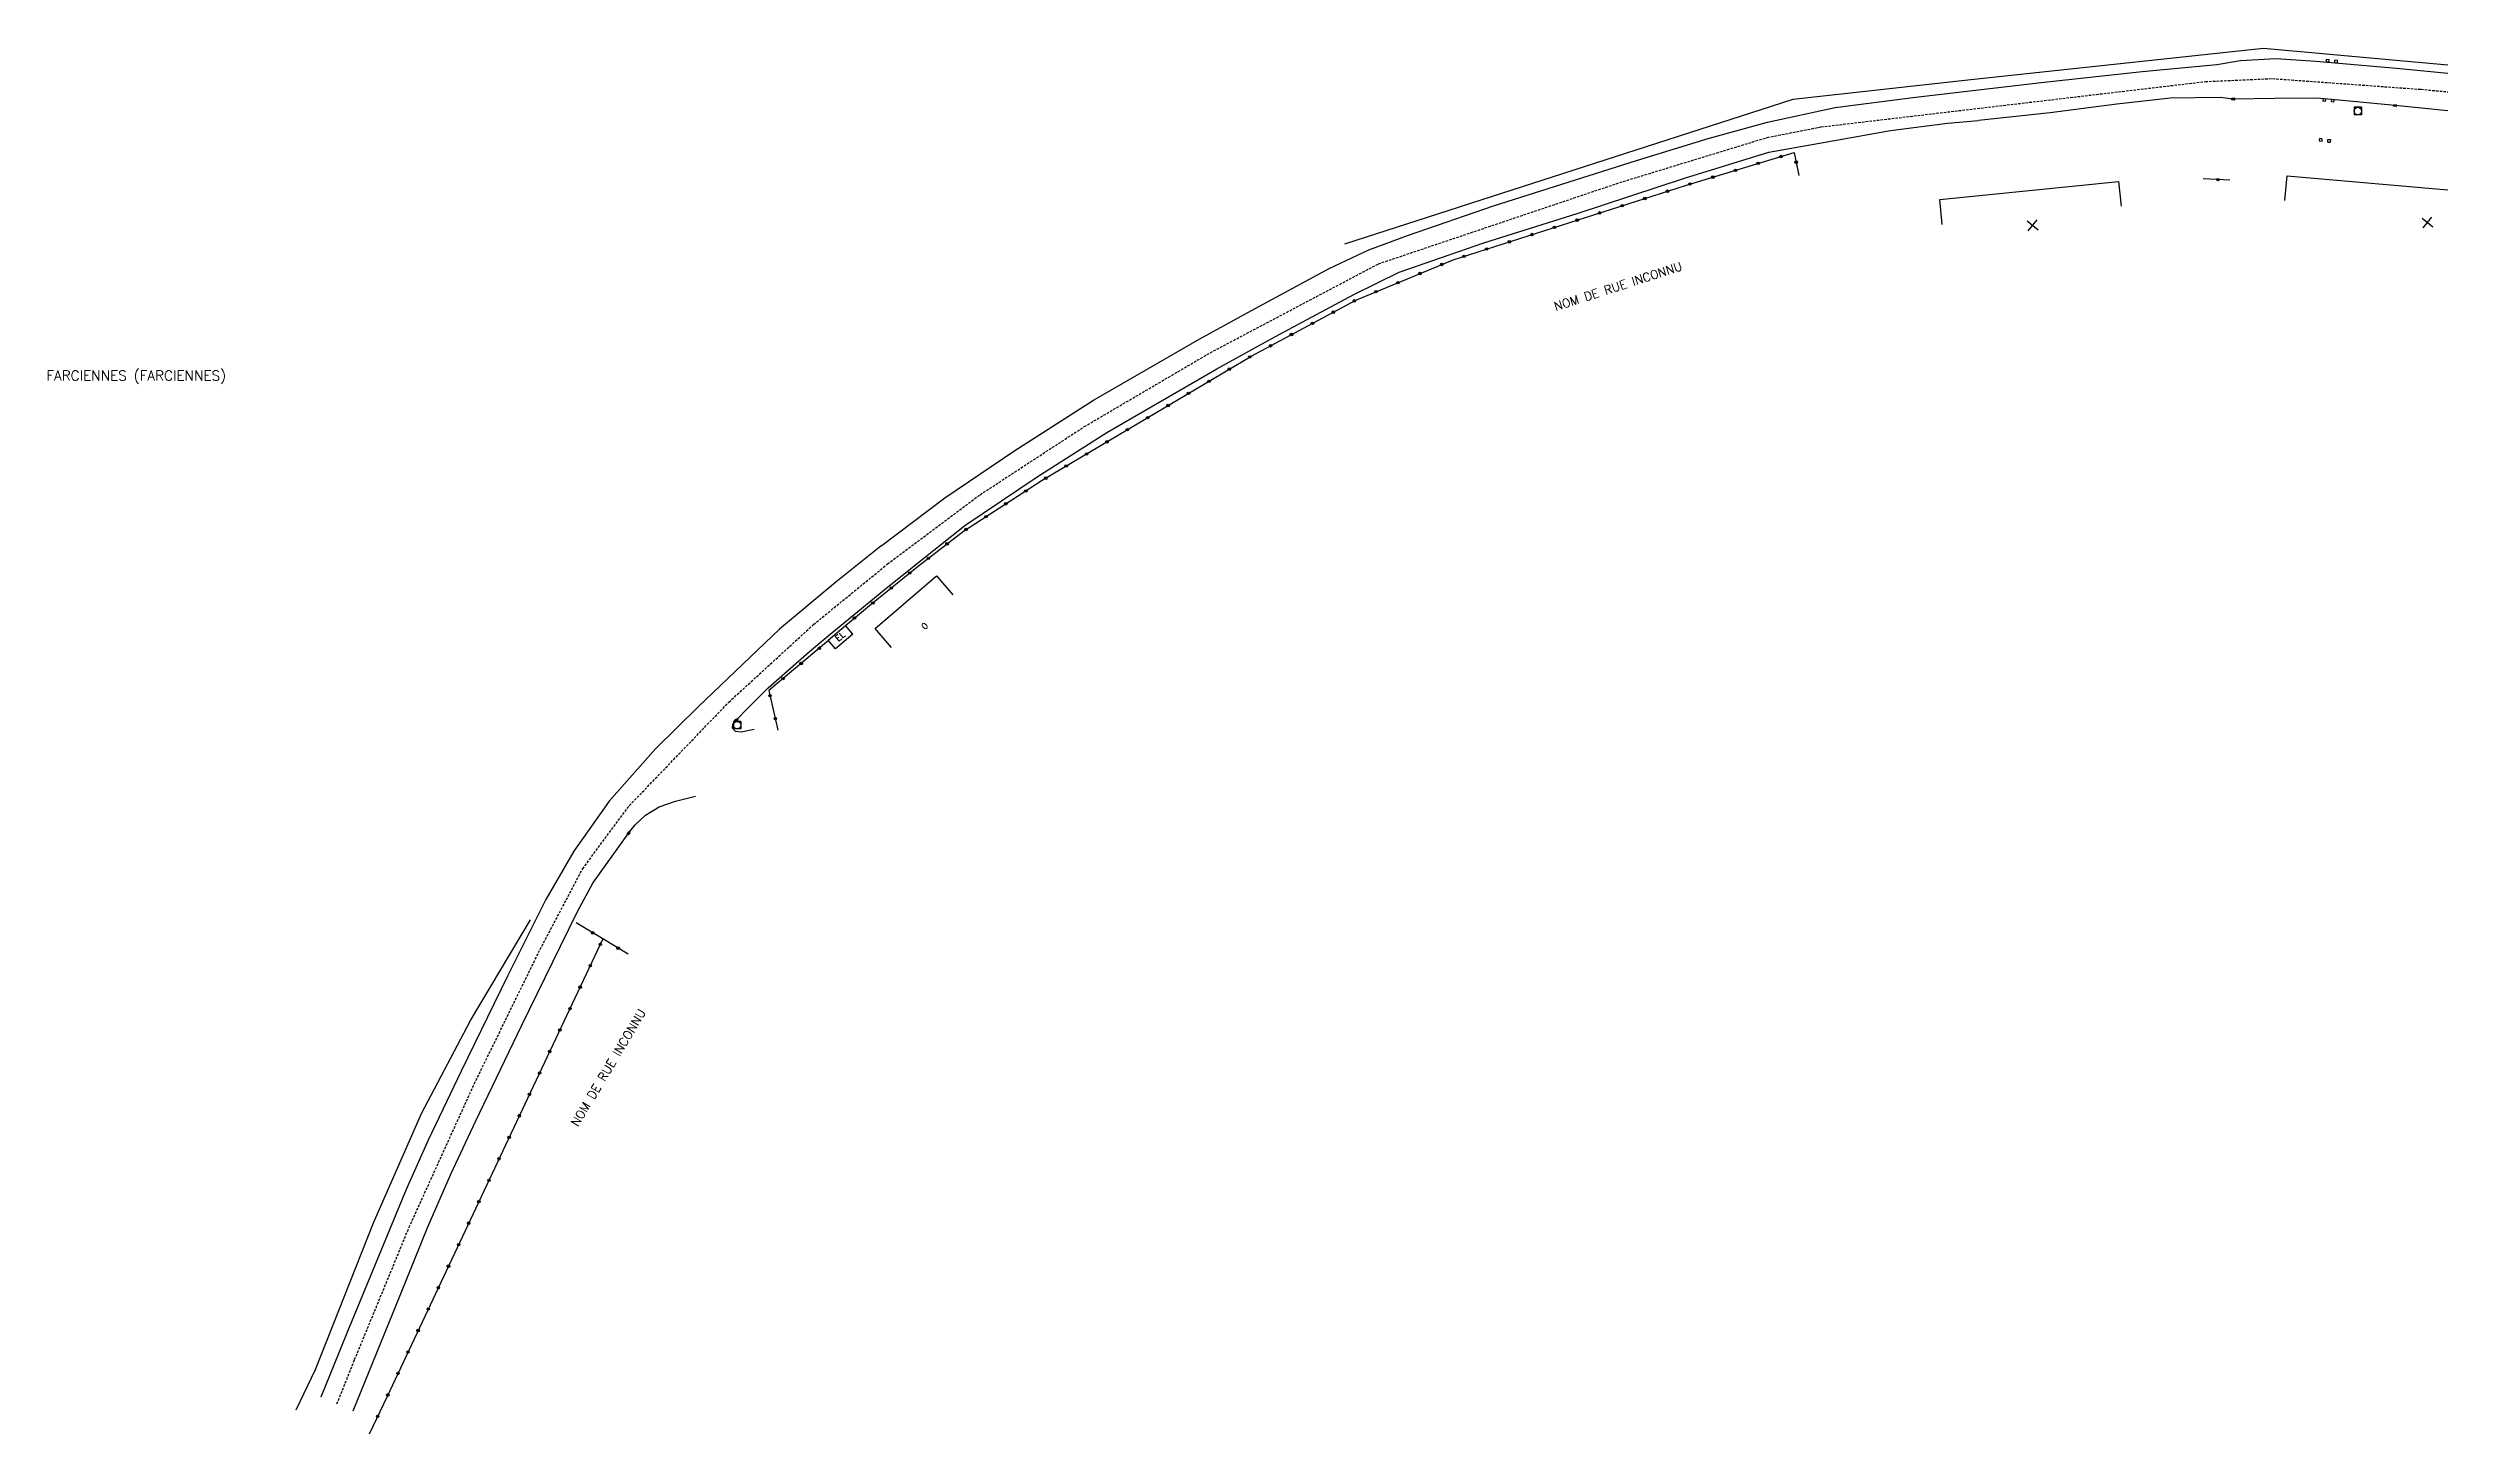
# Model space of a CAD drawing. Header units: millimetres. Extents: x 163519 to 164000, y 125000 to 125830.
# Drawn here: x 163519.4 to 164000, y 125552.6 to 125830.1 of the extents above; entities that cross this region are included whole.
import ezdxf
from ezdxf.enums import TextEntityAlignment as Align

# ---------------------------------------------------------------- set-up
doc = ezdxf.new("R2010")
doc.units = ezdxf.units.MM
doc.linetypes.add('DASHED', pattern=[0.75, 0.5, -0.25])
doc.layers.get('0').update_dxf_attribs({"linetype": 'CONTINUOUS'})
for name, color, linetype in [('W0001', 6, 'DASHED'), ('W0008', 7, 'CONTINUOUS'), ('W0100', 7, 'CONTINUOUS'), ('W0105', 7, 'CONTINUOUS'), ('W0112', 1, 'DASHED'), ('W0211', 2, 'CONTINUOUS'), ('W0302', 3, 'CONTINUOUS'), ('W0322', 7, 'CONTINUOUS'), ('W0400', 7, 'CONTINUOUS'), ('W0420', 7, 'CONTINUOUS'), ('W0980', 7, 'CONTINUOUS'), ('W0984', 7, 'CONTINUOUS'), ('W0989', 7, 'CONTINUOUS'), ('W0991', 7, 'CONTINUOUS')]:
    doc.layers.add(name, color=color, linetype=linetype)
doc.styles.get("Standard").update_dxf_attribs({"font": 'romans.shx', "width": 0.85})

msp = doc.modelspace()

# ---------------------------------------------------------------- texts
at = {"layer": 'W0980'}
msp.add_text('FARCIENNES (FARCIENNES)', height=2, dxfattribs=at).set_placement((163537.09, 125764.37), align=Align.MIDDLE)
at = {"layer": 'W0984'}
msp.add_text('EL', height=1.25, rotation=40.6142, dxfattribs=at).set_placement((163678.04, 125712.3), align=Align.MIDDLE)
at = {"layer": 'W0989'}
for rotation, p in [(17.8849, (163833.81, 125782.38)), (59.2579, (163631.63, 125625.96))]:
    msp.add_text('NOM DE RUE INCONNU', height=1.75, rotation=rotation, dxfattribs=at).set_placement(p, align=Align.MIDDLE)
at = {"layer": 'W0991'}
msp.add_text('0', height=1.25, rotation=40.5548, dxfattribs=at).set_placement((163694.97, 125714.37), align=Align.MIDDLE)

# ---------------------------------------------------------------- blocks, each defined once
blk = doc.blocks.new('t322o')
at = {"color": 0, "linetype": 'Continuous'}
for radius in [0.25, 0.15]:
    blk.add_circle((0, 0), radius, dxfattribs=at)
blk = doc.blocks.new('T400')
for p, q in [((-0.15, 0.3), (0.15, 0.3)), ((-0.15, -0.25), (-0.15, 0.3)), ((-0.15, 0.15), (0.15, 0.15)), ((-0.15, 0), (0.15, 0)), ((0.15, 0.3), (0.15, -0.25)), ((-0.15, -0.15), (0.15, -0.15)), ((-0.15, -0.25), (-0.15, -0.3)), ((-0.15, -0.3), (0.15, -0.3)), ((0.15, -0.3), (0.15, -0.25))]:
    blk.add_line(p, q)
blk = doc.blocks.new('T420')
for p, q in [((0.75, 0.75), (-0.75, 0.75)), ((-0.75, 0.75), (-0.75, -0.75)), ((0.75, 0.75), (0.75, -0.75)), ((0.75, -0.75), (-0.75, -0.75))]:
    blk.add_line(p, q)
blk.add_ellipse((0, 0), major_axis=(-0.53, 0.53), ratio=1, start_param=3.926991, end_param=10.210176)
blk = doc.blocks.new('t991o')
at = {"color": 0, "linetype": 'Continuous'}
for p, q in [((-1, 1), (1, -1)), ((-1, -1), (1, 1))]:
    blk.add_line(p, q, dxfattribs=at)

# ---------------------------------------------------------------- linework, layer by layer
at = {"layer": 'W0001'}
msp.add_lwpolyline([(163577.29, 125558.63), (163580.83, 125567.5), (163591.74, 125593.99), (163604.79, 125622.72), (163617.97, 125649.63), (163626.49, 125665.78), (163635.83, 125678.4), (163655.77, 125699.14), (163672.73, 125714.68), (163687.56, 125726.79), (163706.08, 125740.66), (163726.92, 125754.28), (163752.15, 125769.08), (163785.82, 125786.87), (163834.14, 125803.14), (163863.68, 125812.17), (163874.45, 125814.29), (163951.42, 125823.36), (163964.87, 125823.96), (163994.6, 125821.81), (164000, 125821.31)], dxfattribs=at)
at = {"layer": 'W0008'}
msp.add_line((163899.76, 125815), (163906.02, 125815.57), dxfattribs=at)
for points in [[(163686.19, 125730.33), (163699, 125740), (163713.05, 125749.51), (163728.81, 125759.55), (163750.04, 125771.87), (163760.39, 125777.51), (163776, 125785.93), (163783.88, 125789.7), (163791.85, 125792.63), (163808.85, 125798.48), (163837.51, 125807.57), (163851.85, 125811.94), (163863.76, 125815.26), (163877.32, 125818.15), (163892.83, 125820.17), (163918.55, 125823.18), (163938.78, 125825.38), (163953.74, 125826.77), (163958.48, 125827.59), (163965.54, 125827.99), (163973.52, 125827.45), (163989.68, 125826.03), (164000, 125825.07)], [(164000, 125817.51), (163989.4, 125818.55), (163978.12, 125819.65), (163973.72, 125820.01), (163965.31, 125819.98), (163957, 125819.87), (163954.41, 125820.19), (163944.41, 125820.06), (163933.7, 125818.83), (163920.34, 125817.13), (163906.02, 125815.57)], [(163660.85, 125693.66), (163658.23, 125693.12), (163657.1, 125693.28), (163656.51, 125693.93), (163656.55, 125694.72), (163656.9, 125695.36), (163657.32, 125695.59), (163659.48, 125697.85), (163663.64, 125701.97), (163671.9, 125709.24), (163675.67, 125712.38), (163686.81, 125721.54), (163693.87, 125727.2), (163703.04, 125734.51), (163717.52, 125744.2), (163731.44, 125753.1), (163753.49, 125765.87), (163761.8, 125770.45), (163765.96, 125772.74), (163780.92, 125780.7), (163789.99, 125785.19), (163806.93, 125791.06), (163825.6, 125796.98), (163847.1, 125804.02), (163864.02, 125809.24), (163878.3, 125811.74), (163888.39, 125813.58), (163899.76, 125815)], [(163686.21, 125730.35), (163677.16, 125723.13), (163665.88, 125713.73), (163649.67, 125698.23), (163641.06, 125689.81), (163631.82, 125679.33), (163624.72, 125669.32), (163619.12, 125659.59), (163611.47, 125644.24), (163602.17, 125625.27), (163595.55, 125611.46), (163591.16, 125601.56), (163579.37, 125573.12), (163574.06, 125560.01), (163574.06, 125560.01)], [(163580.52, 125557.25), (163589.99, 125580.57), (163595.5, 125594.08), (163600.09, 125604.62), (163605, 125615.17), (163614.31, 125634.43), (163622.08, 125650.27), (163625.48, 125657.22), (163628.51, 125662.86), (163635.4, 125672.49), (163635.69, 125672.87), (163637.02, 125674.54), (163639.05, 125676.53), (163641.84, 125678.16), (163645.11, 125679.33), (163649.11, 125680.27)]]:
    msp.add_lwpolyline(points, dxfattribs=at)
at = {"layer": 'W0100'}
for q in [(163677.1, 125709.79), (163679.1, 125714.45)]:
    msp.add_line((163680.57, 125712.72), q, dxfattribs=at)
for points in [[(163967.35, 125799.54), (163967.79, 125804.52), (164000, 125801.7)], [(163898.73, 125794.78), (163898.23, 125799.75), (163934.03, 125803.38), (163934.53, 125798.41)], [(163688.33, 125710.09), (163685.07, 125713.88), (163697.32, 125724.4), (163700.58, 125720.61)], [(163677.1, 125709.79), (163675.64, 125711.51), (163679.1, 125714.45)]]:
    msp.add_lwpolyline(points, dxfattribs=at)
at = {"layer": 'W0105'}
msp.add_lwpolyline([(163779.1, 125790.88), (163868.86, 125819.84), (163903.82, 125823.73), (163963.04, 125830.08), (164000, 125826.7)], dxfattribs=at)
at = {"layer": 'W0112'}
for p, q in [((163975.63, 125827.85), (163976.16, 125827.8)), ((163976.16, 125827.8), (163976.13, 125827.28)), ((163977.35, 125827.15), (163977.37, 125827.7)), ((163977.37, 125827.7), (163977.9, 125827.63)), ((163975.42, 125819.39), (163974.92, 125819.42)), ((163975.47, 125819.85), (163975.42, 125819.39)), ((163976.69, 125819.76), (163976.63, 125819.28)), ((163977.16, 125819.26), (163976.63, 125819.28)), ((163974.73, 125811.34), (163974.2, 125811.41)), ((163974.77, 125811.89), (163974.73, 125811.34)), ((163975.92, 125811.26), (163976.43, 125811.24)), ((163976.46, 125811.74), (163976.43, 125811.24))]:
    msp.add_line(p, q, dxfattribs=at)
for points in [[(163975.63, 125827.85), (163975.6, 125827.32), (163976.13, 125827.28)], [(163977.35, 125827.15), (163977.88, 125827.08), (163977.9, 125827.63)], [(163975.47, 125819.85), (163974.98, 125819.88), (163974.92, 125819.42)], [(163977.16, 125819.26), (163977.21, 125819.73), (163976.69, 125819.76)], [(163974.77, 125811.89), (163974.24, 125811.97), (163974.2, 125811.41)], [(163975.92, 125811.26), (163975.96, 125811.76), (163976.46, 125811.74)]]:
    msp.add_lwpolyline(points, dxfattribs=at)
at = {"layer": 'W0211'}
msp.add_line((163903.82, 125823.73), (163903.82, 125823.73), dxfattribs=at)
at = {"layer": 'W0302'}
msp.add_lwpolyline([(163569.11, 125557.47), (163572.98, 125565.55), (163584.62, 125594.9), (163594.22, 125616.77), (163604.01, 125635.37), (163616.02, 125655.55)], dxfattribs=at)
at = {"layer": 'W0322'}
for p, q in [((163956.32, 125803.61), (163950.95, 125803.87)), ((163630.53, 125651.73), (163625.17, 125654.92))]:
    msp.add_line(p, q, dxfattribs=at)
for points in [[(163679.1, 125714.45), (163684.34, 125718.8), (163693.75, 125726.41), (163702.77, 125733.37), (163718.53, 125743.55), (163760.46, 125768.45), (163781.34, 125779.63), (163792.46, 125784.23), (163800.79, 125787.68), (163847.51, 125802.63), (163869.07, 125809.15), (163870.02, 125804.56)], [(163675.71, 125711.44), (163663.75, 125701.44), (163665.6, 125693.54)], [(163635.62, 125648.65), (163630.54, 125651.73), (163611.57, 125611.57), (163587.32, 125560.11), (163583.77, 125552.61)]]:
    msp.add_lwpolyline(points, dxfattribs=at)

# ---------------------------------------------------------------- block references
for p, rotation in [((163852.78, 125804.22), 16.83151853763332), ((163857.32, 125805.6), 16.83151853763332), ((163861.87, 125806.98), 16.83151853763332), ((163866.42, 125808.35), 16.83151853763332), ((163869.47, 125807.22), 281.6187539390467), ((163953.95, 125803.72), 177.2898568242629), ((163839.18, 125799.96), 17.74216100525451), ((163843.7, 125801.41), 17.74216100525451), ((163848.23, 125802.85), 16.83151853763332), ((163821.08, 125794.18), 17.74216100525451), ((163825.61, 125795.62), 17.74216100525451), ((163830.13, 125797.07), 17.74216100525451), ((163834.65, 125798.52), 17.74216100525451), ((163807.51, 125789.83), 17.74216100525451), ((163812.03, 125791.28), 17.74216100525451), ((163816.56, 125792.73), 17.74216100525451), ((163794.14, 125784.93), 22.49405628386596), ((163798.53, 125786.75), 22.49405628386596), ((163802.98, 125788.38), 17.74216100525451), ((163785.36, 125781.3), 22.47993596242969), ((163789.75, 125783.11), 22.47993596242969), ((163772.62, 125774.96), 28.17690183145652), ((163776.8, 125777.2), 28.17690183145652), ((163780.99, 125779.45), 28.17690183145652), ((163764.24, 125770.47), 28.17690183145652), ((163768.43, 125772.72), 28.17690183145652), ((163755.98, 125765.79), 30.69969387412969), ((163760.07, 125768.21), 30.69969387412969), ((163747.81, 125760.94), 30.69969387412969), ((163751.9, 125763.36), 30.69969387412969), ((163739.64, 125756.09), 30.69969387412969), ((163743.73, 125758.51), 30.69969387412969), ((163731.48, 125751.24), 30.69969387412969), ((163735.56, 125753.66), 30.69969387412969), ((163723.31, 125746.39), 30.69969387412969), ((163727.39, 125748.81), 30.69969387412969), ((163715.22, 125741.41), 32.85252347398453), ((163719.22, 125743.96), 30.69969387412969), ((163711.23, 125738.84), 32.85252347398453), ((163703.25, 125733.68), 32.85252347398453), ((163707.24, 125736.26), 32.85252347398453), ((163695.7, 125727.91), 37.66756275667623), ((163699.46, 125730.82), 37.66756275667623), ((163688.28, 125721.98), 38.98581960293642), ((163691.97, 125724.97), 38.98581960293642), ((163684.59, 125718.99), 38.98581960293642), ((163680.93, 125715.96), 39.66776598105134), ((163673.89, 125709.92), 219.9199077269612), ((163666.6, 125703.82), 219.9199077269612), ((163670.24, 125706.87), 219.9199077269612), ((163663.99, 125700.43), 283.1608189196388), ((163665.07, 125695.81), 283.1608189196388), ((163628.49, 125652.94), 149.3055682994898), ((163630.04, 125650.66), 244.7159447323284), ((163633.59, 125649.88), 148.8096554105333), ((163628.01, 125646.36), 244.7159447323284), ((163625.98, 125642.07), 244.7159447323284), ((163623.95, 125637.77), 244.7159447323284), ((163621.92, 125633.48), 244.7159447323284), ((163619.89, 125629.18), 244.7159447323284), ((163617.86, 125624.89), 244.7159447323284), ((163613.81, 125616.3), 244.7159447323284), ((163615.83, 125620.59), 244.7159447323284), ((163611.78, 125612), 244.7159447323284), ((163609.75, 125607.71), 244.7602223121665), ((163607.73, 125603.41), 244.7602223121665), ((163605.7, 125599.11), 244.7602223121665), ((163603.67, 125594.82), 244.7602223121665), ((163601.65, 125590.52), 244.7602223121665), ((163599.62, 125586.22), 244.7602223121665), ((163597.6, 125581.93), 244.7602223121665), ((163593.55, 125573.33), 244.7602223121665), ((163595.57, 125577.63), 244.7602223121665), ((163591.52, 125569.04), 244.7602223121665), ((163589.5, 125564.74), 244.7602223121665), ((163587.47, 125560.44), 244.7602223121665), ((163585.44, 125556.15), 244.7136729109221)]:
    msp.add_blockref('t322o', p, dxfattribs=dict(at, rotation=rotation))
at = {"layer": 'W0400'}
for p, rotation in [((163957, 125819.87), 90.73453471544622), ((163989.4, 125818.55), 84.39671413601654), ((163657.32, 125695.59), 118.0855917842986), ((163635.69, 125672.87), 141.8292117744459)]:
    msp.add_blockref('T400', p, dxfattribs=dict(at, rotation=rotation))
at = {"layer": 'W0420'}
for p in [(163981.94, 125817.46), (163657.42, 125694.51)]:
    msp.add_blockref('T420', p, dxfattribs=at)
at = {"layer": 'W0991', "rotation": 5.790715272354414}
for p in [(163916.83, 125794.6), (163995.9, 125795.15)]:
    msp.add_blockref('t991o', p, dxfattribs=at)

msp.set_redraw_order([(e.dxf.handle, doc.entitydb.next_handle()) for e in msp.query("TEXT MTEXT ATTDEF DIMENSION ARC_DIMENSION")])  # texts and dimensions are drawn at this point

doc.saveas('drawing.dxf')
